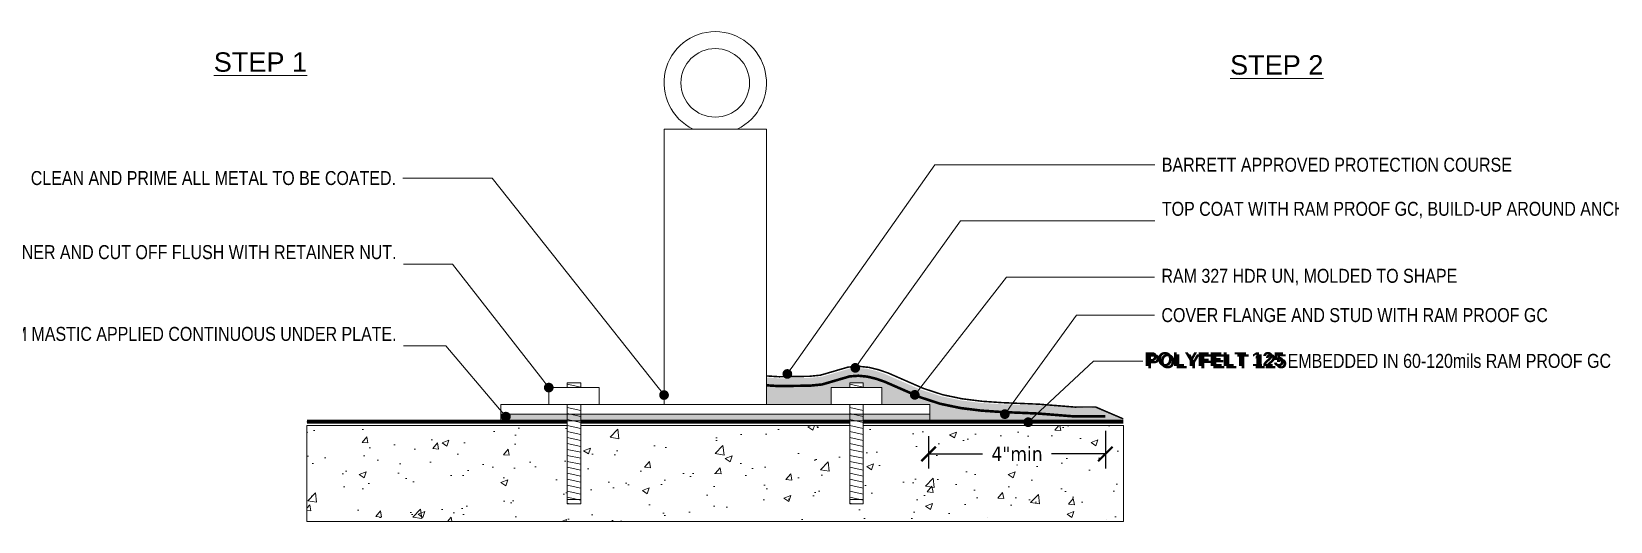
# Model space of a CAD drawing. Header units: inches. Extents: x -248 to 406, y 0 to 38.
# Drawn here: x -21.3 to 100.8, y 0.3 to 38.2 of the extents above; entities that cross this region are included whole.
import ezdxf
from ezdxf import colors
from ezdxf.entities.mleader import LeaderData, LeaderLine
from ezdxf.math import Vec2, Vec3

# ---------------------------------------------------------------- set-up
doc = ezdxf.new("R2010")
doc.units = ezdxf.units.IN
doc.header["$MEASUREMENT"] = 0
doc.linetypes.add('Dashed - Dense', pattern=[0.8, 0.5, -0.3])
for name, color, linetype, lineweight in [('Dimensions', 20, 'Continuous', 0), ('G - Drawings.2D_Pen_No__12', 8, 'Continuous', 0), ('Others', 190, 'Continuous', 0), ('RAM HDR 327', 63, 'Continuous', 0), ('Ram Mastic', 191, 'Continuous', 0), ('RamProof SYSTEM MESH', 7, 'Continuous', 0), ('Text', 20, 'Continuous', 0)]:
    doc.layers.add(name, color=color, linetype=linetype, lineweight=lineweight)
doc.layers.add('Protection Course', color=7, linetype='Dashed - Dense', lineweight=0, true_color=0x216123)
doc.layers.add('RamProof SYSTEM LIQUID', color=140, linetype='Continuous', lineweight=0, true_color=0x00bfff)
doc.styles.add('Annotative', font='tahoma.ttf')
doc.styles.add('GENERATED_STYLE_3', font='ARIALN.TTF')
doc.styles.get("Standard").update_dxf_attribs({"font": 'ARIALN.TTF'})
doc.dimstyles.new('Annotative', dxfattribs={"dimscale": 0, "dimtxt": 0.09375, "dimasz": 0.09375, "dimexe": 0.09375, "dimexo": 0.09375, "dimgap": 0.0625, "dimtad": 0, "dimtih": 1, "dimtoh": 1, "dimlfac": -1, "dimzin": 3, "dimdsep": 46, "dimlunit": 4, "dimtxsty": 'Annotative', "dimblk": 'ARCHTICK', "dimcen": 0.09, "dimclrd": 256, "dimclre": 256, "dimclrt": 256, "dimadec": 0, "dimazin": 2, "dimtfac": 1, "dimtix": 1, "dimtofl": 0, "dimtmove": 1, "dimatfit": 1, "dimldrblk": 'CLOSEDBLANK', "dimfxl": 1, "dimtfill": 1, "dimtolj": 1, "dimtzin": 0, "dimarcsym": 0})

msp = doc.modelspace()

# ---------------------------------------------------------------- texts
at = {"layer": 'Text', "linetype": 'Continuous', "char_height": 1.5, "attachment_point": 7, "style": 'GENERATED_STYLE_3'}
for s, insert in [('\\A1;{\\pql;\\fArial|b0|i0|c0|p0;\\L\\W1.000000;\\LSTEP 1}', (-7.213, 35.077)), ('\\A1;{\\pql;\\fArial|b0|i0|c0|p0;\\L\\W1.000000;\\LSTEP 2}', (71.408, 34.858))]:
    msp.add_mtext(s, dxfattribs=dict(at, insert=insert))
at = {"layer": 'Text', "color": 7, "insert": (64.784, 13.422), "char_height": 1.08, "width": 12.67966, "attachment_point": 1}
msp.add_mtext('{\\fArial|b1|i0|c0|p34;POLYFELT 125}', dxfattribs=at)
at = {"layer": 'Text', "insert": (64.987, 13.262), "char_height": 1.08, "attachment_point": 1}
msp.add_mtext('{\\fArial|b1|i0|c0|p34;\\C140;\\c16760576;POLYFELT 125}', dxfattribs=at)

# ---------------------------------------------------------------- blocks, each defined once
blk = doc.blocks.new('_Dot')
at = {"color": 0, "linetype": 'ByBlock', "lineweight": -2}
blk.add_line((-0.5, 0), (-1, 0), dxfattribs=at)
at = {"color": 0, "linetype": 'ByBlock', "const_width": 0.5}
blk.add_lwpolyline([(-0.25, 0, 1), (0.25, 0, 1)], format="xyb", close=True, dxfattribs=at)
blk = doc.blocks.new('_ArchTick')
at = {"color": 0, "linetype": 'ByBlock', "const_width": 0.15}
blk.add_lwpolyline([(-0.5, -0.5), (0.5, 0.5)], dxfattribs=at)
blk = doc.blocks.new('*D18')
at = {"layer": 'Defpoints', "color": 0, "transparency": 16777216}
for p in [(48.09, 8.05), (61.76, 8.46), (61.76, 5.56)]:
    blk.add_point(p, dxfattribs=at)
at = {"layer": 'Dimensions', "lineweight": -2, "transparency": 16777216}
for p, q in [((61.76, 7.34), (61.76, 4.43)), ((48.09, 6.92), (48.09, 4.43)), ((48.09, 5.56), (52.25, 5.56)), ((61.76, 5.56), (57.6, 5.56))]:
    blk.add_line(p, q, dxfattribs=at)
at = {"layer": 'Dimensions', "lineweight": -2, "transparency": 16777216, "xscale": 1.125, "yscale": 1.125, "zscale": 1.125, "rotation": 180}
blk.add_blockref('_ArchTick', (48.09, 5.56), dxfattribs=at)
at = {"layer": 'Dimensions', "lineweight": -2, "transparency": 16777216, "xscale": 1.125, "yscale": 1.125, "zscale": 1.125}
blk.add_blockref('_ArchTick', (61.76, 5.56), dxfattribs=at)
at = {"layer": 'Dimensions', "transparency": 16777216, "insert": (54.93, 5.56), "char_height": 1.125, "attachment_point": 5, "style": 'Annotative', "bg_fill": 3, "box_fill_scale": 1.25, "bg_fill_color": 256, "bg_fill_true_color": 13158600, "bg_fill_transparency": 0}
blk.add_mtext('\\A1;4"min', dxfattribs=at)
blk = doc.blocks.new('_ClosedBlank')
at = {"color": 0, "linetype": 'ByBlock', "lineweight": -2}
for p, q in [((-1, 0.2), (0, 0)), ((-1, 0.2), (-1, -0.2)), ((0, 0), (-1, -0.2))]:
    blk.add_line(p, q, dxfattribs=at)

# ---------------------------------------------------------------- hatches: boundary and pattern name
at = {"layer": 'Others', "linetype": 'Continuous'}
h = msp.add_hatch(dxfattribs=at)
h.set_pattern_fill('CONCRETE___STRUCTURAL_0002', color=256, style=0, pattern_type=2)
h.set_pattern_definition([(50, (31.582, 4.0507), (-5.4655, 0.4782), [0.5715, -6.2865]), (355, (31.582, 4.0507), (-1.0573, 5.7317), [0.4572, -5.0292]), (100.451, (32.0375, 4.011), (4.4082, 5.2535), [0.4857, -5.3427]), (46.184, (31.582, 5.5747), (-8.1324, 1.2613), [0.8572, -9.4297]), (96.636, (32.26, 5.4695), (7.1221, 7.4228), [0.7286, -8.014]), (351.184, (31.582, 5.575), (7.1221, 7.4228), [0.6858, -7.5438]), (21, (32.344, 5.1937), (-4.54843, 3.06796), [0.5715, -6.2865]), (326, (32.344, 5.1937), (1.8541, 5.5256), [0.4572, -5.0292]), (71.451, (32.723, 4.938), (6.4025, 2.4577), [0.4857, -5.3427]), (37.5, (31.582, 4.0507), (0.09266, 2.53665), [0, -4.96824, 0, -5.1054, 0, -5.04825]), (7.5, (31.582, 4.0507), (2.0046, 3.00542), [0, -2.91084, 0, -4.85394, 0, -1.92405]), (327.5, (29.8828, 4.0507), (-4.06773, 0.17187), [0, -1.905, 0, -5.9436, 0, -7.8867]), (317.5, (29.1208, 4.0507), (4.44388, 0.7628), [0, -2.4765, 0, -3.94716, 0, -5.6007])])
h.paths.add_polyline_path([(0, 0.342), (63.164, 0.342), (63.164, 7.759), (43.037, 7.759), (43.037, 2.038), (41.982, 2.038), (41.982, 7.759), (21.182, 7.759), (21.182, 2.038), (20.127, 2.038), (20.127, 7.759), (0, 7.759)])
at = {"layer": 'Ram Mastic'}
h = msp.add_hatch(dxfattribs=at)
h.set_pattern_fill('ZIGZAG', color=256)
h.set_pattern_definition([(0, (-2271.83109, 23.96209), (0.125, 0.125), [0.125, -0.125]), (90, (-2271.70609, 23.96209), (-0.125, 0.125), [0.125, -0.125])])
h.paths.add_polyline_path([(14.99, 8.632), (48.174, 8.632), (48.174, 8.114), (14.99, 8.114)])
at = {"layer": 'RamProof SYSTEM LIQUID'}
h = msp.add_hatch(color=256, dxfattribs=at)
h.dxf.hatch_style = 1
h.paths.add_polyline_path([(63.164, 8.176), (49.674, 8.176), (49.674, 8.186), (48.174, 8.186), (48.174, 9.382), (44.459, 9.382), (44.459, 10.684), (43.037, 10.684), (43.037, 11.063), (41.982, 11.063), (41.982, 10.684), (40.56, 10.684), (40.56, 9.382), (35.544, 9.382), (35.544, 11.465), (35.733, 11.453), (36.512, 11.402), (37.859, 11.425), (38.86, 11.433), (39.851, 11.532), (41.991, 12.155), (42.665, 12.205), (43.341, 12.137), (44.018, 11.975), (44.696, 11.74), (47.428, 10.546), (48.991, 10.031), (50.566, 9.696), (52.151, 9.5), (53.745, 9.4), (56.619, 9.326), (59.496, 9.159), (60.354, 9.095), (60.967, 9.137)])

# ---------------------------------------------------------------- linework, layer by layer
at = {"layer": 'G - Drawings.2D_Pen_No__12', "linetype": 'Continuous'}
msp.add_line((21.182, 8.632), (41.982, 8.632), dxfattribs=at)
at = {"layer": 'Others', "linetype": 'Continuous'}
for p, q in [((20.127, 10.95), (21.182, 10.722)), ((41.982, 10.95), (43.037, 10.722)), ((20.127, 9.147), (21.182, 8.919)), ((20.127, 8.685), (21.182, 8.457)), ((41.982, 9.147), (43.037, 8.919)), ((41.982, 8.685), (43.037, 8.457)), ((20.127, 8.222), (21.182, 7.994)), ((20.127, 7.759), (21.182, 7.531)), ((41.982, 8.222), (43.037, 7.994)), ((41.982, 7.759), (43.037, 7.531)), ((20.127, 7.297), (21.182, 7.069)), ((20.127, 6.834), (21.182, 6.606)), ((20.127, 6.372), (21.182, 6.144)), ((41.982, 7.297), (43.037, 7.069)), ((41.982, 6.834), (43.037, 6.606)), ((41.982, 6.372), (43.037, 6.144)), ((20.127, 5.909), (21.182, 5.681)), ((20.127, 5.447), (21.182, 5.219)), ((20.127, 4.984), (21.182, 4.756)), ((21.099, 5.12), (21.101, 5.12)), ((41.982, 5.909), (43.037, 5.681)), ((41.982, 5.447), (43.037, 5.219)), ((41.982, 4.984), (43.037, 4.756)), ((20.127, 4.521), (21.182, 4.293)), ((20.127, 4.059), (21.182, 3.831)), ((41.982, 4.521), (43.037, 4.293)), ((41.982, 4.059), (43.037, 3.831)), ((20.127, 3.596), (21.182, 3.368)), ((20.127, 3.134), (21.182, 2.906)), ((20.127, 2.671), (21.182, 2.443)), ((41.982, 3.596), (43.037, 3.368)), ((41.982, 3.134), (43.037, 2.906)), ((41.982, 2.671), (43.037, 2.443)), ((20.127, 2.208), (21.182, 1.98)), ((20.127, 1.746), (20.357, 1.696)), ((41.982, 2.208), (43.037, 1.98)), ((41.982, 1.746), (42.212, 1.696)), ((52.619, 0.635), (52.621, 0.635)), ((61.816, 0.519), (61.818, 0.519))]:
    msp.add_line(p, q, dxfattribs=at)
msp.add_lwpolyline([(33.29, 30.665, 4.4138336), (29.875, 30.665)], format="xyb", dxfattribs=at)
for points in [[(27.62, 9.382), (27.62, 30.665), (35.544, 30.665), (35.544, 9.382)], [(21.182, 10.684), (21.182, 11.063), (20.127, 11.063), (20.127, 10.684)], [(41.982, 10.684), (41.982, 11.063), (43.037, 11.063), (43.037, 10.684)], [(22.604, 9.382), (22.604, 10.684), (18.705, 10.684), (18.705, 9.382)], [(40.56, 9.382), (40.56, 10.684), (44.459, 10.684), (44.459, 9.382)], [(20.127, 8.632), (14.99, 8.632), (14.99, 9.382), (48.174, 9.382), (48.174, 8.632), (43.037, 8.632)], [(20.127, 9.382), (20.127, 1.696), (21.182, 1.696), (21.182, 9.382)], [(43.037, 9.382), (43.037, 1.696), (41.982, 1.696), (41.982, 9.382)], [(20.127, 7.759), (0, 7.759), (0, 0.342), (63.164, 0.342), (63.164, 7.759), (43.037, 7.759)], [(41.982, 7.759), (21.182, 7.759)]]:
    msp.add_lwpolyline(points, dxfattribs=at)
at = {"layer": 'Others', "flags": 128}
msp.add_lwpolyline([(0, 0.342), (63.164, 0.342), (63.164, 7.759), (43.037, 7.759), (43.037, 2.038), (41.982, 2.038), (41.982, 7.759), (21.182, 7.759), (21.182, 2.038), (20.127, 2.038), (20.127, 7.759), (0, 7.759)], close=True, dxfattribs=at)
at = {"layer": 'Others', "linetype": 'Continuous'}
msp.add_circle((31.582, 34.24), 2.653, dxfattribs=at)
at = {"layer": 'Protection Course', "ltscale": 0.2, "const_width": 0.119}
msp.add_lwpolyline([(35.591, 11.584), (36.529, 11.523), (37.85, 11.545), (38.821, 11.553), (39.712, 11.642), (41.862, 12.268), (42.676, 12.328), (43.463, 12.248), (44.221, 12.065), (44.96, 11.81), (47.686, 10.62), (49.179, 10.133), (50.685, 9.818), (52.221, 9.627), (53.785, 9.52), (56.646, 9.4), (59.395, 9.179), (61.006, 9.185), (63.103, 8.285), (63.16, 8.285)], dxfattribs=at)
at = {"layer": 'RAM HDR 327', "const_width": 0.2, "flags": 128}
msp.add_lwpolyline([(35.544, 10.862), (36.512, 10.799), (37.859, 10.821), (38.86, 10.829), (39.851, 10.928), (41.991, 11.552), (42.665, 11.601), (43.341, 11.533), (44.018, 11.37), (44.696, 11.135), (47.428, 9.942), (48.992, 9.432), (50.566, 9.103), (52.151, 8.906), (53.745, 8.797), (56.602, 8.677), (59.368, 8.455), (61.765, 8.464)], dxfattribs=at)
at = {"layer": 'Ram Mastic'}
msp.add_lwpolyline([(14.99, 8.632), (48.174, 8.632), (48.174, 8.114), (14.99, 8.114)], close=True, dxfattribs=at)
at = {"layer": 'RamProof SYSTEM LIQUID', "const_width": 0.3}
for points in [[(0, 8.043), (20.127, 8.043)], [(21.182, 8.043), (41.982, 8.043)], [(43.037, 8.043), (63.164, 8.043)]]:
    msp.add_lwpolyline(points, dxfattribs=at)
at = {"layer": 'RamProof SYSTEM MESH', "linetype": 'Continuous'}
for p, q in [((20.123, 8.043), (0, 8.043)), ((41.98, 8.043), (21.182, 8.043)), ((63.018, 8.043), (43.037, 8.043))]:
    msp.add_line(p, q, dxfattribs=at)

msp.set_redraw_order([(e.dxf.handle, doc.entitydb.next_handle()) for e in msp.query("TEXT MTEXT ATTDEF DIMENSION ARC_DIMENSION")])  # texts and dimensions are drawn at this point

# ---------------------------------------------------------------- leaders
at = {"layer": 'Text'}
ml = msp.add_multileader_mtext('Standard', dxfattribs=at)
ml.set_content('BARRETT APPROVED PROTECTION COURSE', color=256)
ml.set_leader_properties(color=256, lineweight=0)
ml.set_arrow_properties(name='DOT')
ml.build(insert=Vec2(0, 0))
ml.multileader.update_dxf_attribs({"text_left_attachment_type": 2, "text_right_attachment_type": 2, "dogleg_length": 0.36, "arrow_head_size": 0.75, "scale": 12})
ctx = ml.context
ctx.base_point, ctx.scale, ctx.char_height, ctx.arrow_head_size, ctx.landing_gap_size, ctx.plane_origin = Vec3(65.591, 27.894), 12, 1.08, 0.75, 0.54, Vec3(57.217, 29.832)
ctx.left_attachment, ctx.right_attachment = 2, 2
notes = []
notes.append((ctx, [(0, (1, 1, 0), (48.564, 27.894), (1, 0), 17.027, [(0, [(37.159, 11.739)], 0, [])])]))
ctx.mtext.insert, ctx.mtext.flow_direction = Vec3(66.131, 28.453), 5
ml = msp.add_multileader_mtext('Standard', dxfattribs=at)
ml.set_content('CLEAN AND PRIME ALL METAL TO BE COATED.', color=256)
ml.set_leader_properties(color=256, lineweight=0)
ml.set_arrow_properties(name='DOT')
ml.build(insert=Vec2(0, 0))
ml.multileader.update_dxf_attribs({"text_left_attachment_type": 2, "text_right_attachment_type": 2, "dogleg_length": 0.36, "arrow_head_size": 0.75, "scale": 12})
ctx = ml.context
ctx.base_point, ctx.scale, ctx.char_height, ctx.arrow_head_size, ctx.landing_gap_size, ctx.plane_origin = Vec3(-21.748, 26.864), 12, 1.08, 0.75, 0.54, Vec3(27.62, 10.109)
ctx.left_attachment, ctx.right_attachment, ctx.text_align_type = 2, 2, 2
notes.append((ctx, [(0, (1, 1, 0), (14.321, 26.864), (-1, 0), 6.899, [(0, [(27.62, 10.109)], 0, [])])]))
ctx.mtext.insert, ctx.mtext.alignment, ctx.mtext.flow_direction = Vec3(6.882, 27.423), 3, 5
ml = msp.add_multileader_mtext('Standard', dxfattribs=at)
ml.set_content('TOP COAT WITH RAM PROOF GC, BUILD-UP AROUND ANCHOR SUPPORT', color=256)
ml.set_leader_properties(color=256, lineweight=0)
ml.set_arrow_properties(name='DOT')
ml.build(insert=Vec2(0, 0))
ml.multileader.update_dxf_attribs({"text_left_attachment_type": 2, "text_right_attachment_type": 2, "dogleg_length": 0.36, "arrow_head_size": 0.75, "scale": 12})
ctx = ml.context
ctx.base_point, ctx.scale, ctx.char_height, ctx.arrow_head_size, ctx.landing_gap_size, ctx.plane_origin = Vec3(65.591, 23.574), 12, 1.08, 0.75, 0.54, Vec3(42.633, 13.105)
ctx.left_attachment, ctx.right_attachment = 2, 2
notes.append((ctx, [(0, (1, 1, 0), (50.553, 23.574), (1, 0), 15.038, [(0, [(42.418, 12.211)], 0, [])])]))
ctx.mtext.insert, ctx.mtext.width, ctx.mtext.flow_direction = Vec3(66.131, 25.043), 28.29215, 5
ml = msp.add_multileader_mtext('Standard', dxfattribs=at)
ml.set_content('TIGHTEN FASTENER AND CUT OFF FLUSH WITH RETAINER NUT.', color=256)
ml.set_leader_properties(color=256, lineweight=0)
ml.set_arrow_properties(name='DOT')
ml.build(insert=Vec2(0, 0))
ml.multileader.update_dxf_attribs({"text_left_attachment_type": 2, "text_right_attachment_type": 2, "dogleg_length": 0.36, "arrow_head_size": 0.75, "scale": 12})
ctx = ml.context
ctx.base_point, ctx.scale, ctx.char_height, ctx.arrow_head_size, ctx.landing_gap_size, ctx.plane_origin = Vec3(-14.556, 20.227), 12, 1.08, 0.75, 0.54, Vec3(18.705, 10.684)
ctx.left_attachment, ctx.right_attachment, ctx.text_align_type = 2, 2, 2
notes.append((ctx, [(0, (1, 1, 0), (11.264, 20.227), (-1, 0), 3.795, [(0, [(18.705, 10.684)], 0, [])])]))
ctx.mtext.insert, ctx.mtext.width, ctx.mtext.alignment, ctx.mtext.flow_direction = Vec3(6.929, 21.696), 21.22179, 3, 5
ml = msp.add_multileader_mtext('Standard', dxfattribs=at)
ml.set_content('RAM 327 HDR UN, MOLDED TO SHAPE', color=256)
ml.set_leader_properties(color=256, lineweight=0)
ml.set_arrow_properties(name='DOT')
ml.build(insert=Vec2(0, 0))
ml.multileader.update_dxf_attribs({"text_left_attachment_type": 2, "text_right_attachment_type": 2, "dogleg_length": 0.36, "arrow_head_size": 0.75, "scale": 12})
ctx = ml.context
ctx.base_point, ctx.scale, ctx.char_height, ctx.arrow_head_size, ctx.landing_gap_size, ctx.plane_origin = Vec3(65.559, 19.209), 12, 1.08, 0.75, 0.54, Vec3(47.717, 10.826)
ctx.left_attachment, ctx.right_attachment = 2, 2
notes.append((ctx, [(0, (1, 1, 0), (54.112, 19.209), (1, 0), 11.447, [(0, [(47.014, 10.123)], 0, [])])]))
ctx.mtext.insert, ctx.mtext.flow_direction = Vec3(66.099, 19.865), 5
ml = msp.add_multileader_mtext('Standard', dxfattribs=at)
ml.set_content('COVER FLANGE AND STUD WITH RAM PROOF GC ', color=256)
ml.set_leader_properties(color=256, lineweight=0)
ml.set_arrow_properties(name='DOT')
ml.build(insert=Vec2(0, 0))
ml.multileader.update_dxf_attribs({"text_left_attachment_type": 2, "text_right_attachment_type": 2, "dogleg_length": 0.36, "arrow_head_size": 0.75, "scale": 12})
ctx = ml.context
ctx.base_point, ctx.scale, ctx.char_height, ctx.arrow_head_size, ctx.landing_gap_size, ctx.plane_origin = Vec3(65.56, 16.271), 12, 1.08, 0.75, 0.54, Vec3(53.986, 8.632)
ctx.left_attachment, ctx.right_attachment = 2, 2
notes.append((ctx, [(0, (1, 1, 0), (59.531, 16.271), (1, 0), 6.029, [(0, [(53.986, 8.632)], 0, [])])]))
ctx.mtext.insert, ctx.mtext.flow_direction = Vec3(66.1, 16.83), 5
ml = msp.add_multileader_mtext('Standard', dxfattribs=at)
ml.set_content('RAM MASTIC APPLIED CONTINUOUS UNDER PLATE.', color=256)
ml.set_leader_properties(color=256, lineweight=0)
ml.set_arrow_properties(name='DOT')
ml.build(insert=Vec2(0, 0))
ml.multileader.update_dxf_attribs({"text_left_attachment_type": 2, "text_right_attachment_type": 2, "dogleg_length": 0.36, "arrow_head_size": 0.75, "scale": 12})
ctx = ml.context
ctx.base_point, ctx.scale, ctx.char_height, ctx.arrow_head_size, ctx.landing_gap_size, ctx.plane_origin = Vec3(-11.105, 13.906), 12, 1.08, 0.75, 0.54, Vec3(10.984, 8.543)
ctx.left_attachment, ctx.right_attachment, ctx.text_align_type = 2, 2, 2
notes.append((ctx, [(0, (1, 1, 0), (10.737, 13.906), (-1, 0), 3.264, [(0, [(15.386, 8.439)], 0, [])])]))
ctx.mtext.insert, ctx.mtext.width, ctx.mtext.alignment, ctx.mtext.flow_direction = Vec3(6.933, 15.375), 19.778, 3, 5
for ctx, leaders in notes:
    for number, flags, end, landing, length, lines in leaders:
        leader = LeaderData()
        leader.index, (leader.has_last_leader_line, leader.has_dogleg_vector, leader.attachment_direction) = number, flags
        leader.last_leader_point, leader.dogleg_vector, leader.dogleg_length = Vec3(end), Vec3(landing), length
        for number, points, colour, breaks in lines:
            line = LeaderLine()
            line.index, line.vertices, line.color, line.breaks = number, Vec3.list(points), colors.encode_raw_color(colour), breaks
            leader.lines.append(line)
        ctx.leaders.append(leader)

# ---------------------------------------------------------------- next in the draw order: dimensions: what is measured, and where the dimension line sits
at = {"layer": 'Dimensions'}
dim = msp.add_linear_dim(base=(61.765, 5.559), p1=(48.09, 8.05), p2=(61.765, 8.464), text='4"min', dimstyle='Annotative', dxfattribs=at)
dim.commit()
dim.dimension.update_dxf_attribs({"geometry": '*D18', "text_midpoint": (54.927, 5.559)})

# ---------------------------------------------------------------- next in the draw order: leaders
at = {"layer": 'Text'}
ml = msp.add_multileader_mtext('Standard', dxfattribs=at)
ml.set_content('{\\C7;                               }EMBEDDED IN 60-120mils RAM PROOF GC ', color=256)
ml.set_leader_properties(color=256, lineweight=0)
ml.set_arrow_properties(name='DOT')
ml.build(insert=Vec2(0, 0))
ml.multileader.update_dxf_attribs({"text_left_attachment_type": 2, "text_right_attachment_type": 2, "dogleg_length": 0.36, "arrow_head_size": 0.75, "scale": 12})
ctx = ml.context
ctx.base_point, ctx.scale, ctx.char_height, ctx.arrow_head_size, ctx.landing_gap_size, ctx.plane_origin = Vec3(64.658, 12.729), 12, 1.08, 0.75, 0.54, Vec3(53.999, 17.832)
ctx.left_attachment, ctx.right_attachment = 2, 2
notes = []
notes.append((ctx, [(0, (1, 1, 0), (60.835, 12.729), (1, 0), 3.823, [(0, [(55.791, 8.009)], 0, [])])]))
ctx.mtext.insert, ctx.mtext.flow_direction = Vec3(65.198, 13.288), 5
for ctx, leaders in notes:
    for number, flags, end, landing, length, lines in leaders:
        leader = LeaderData()
        leader.index, (leader.has_last_leader_line, leader.has_dogleg_vector, leader.attachment_direction) = number, flags
        leader.last_leader_point, leader.dogleg_vector, leader.dogleg_length = Vec3(end), Vec3(landing), length
        for number, points, colour, breaks in lines:
            line = LeaderLine()
            line.index, line.vertices, line.color, line.breaks = number, Vec3.list(points), colors.encode_raw_color(colour), breaks
            leader.lines.append(line)
        ctx.leaders.append(leader)

doc.saveas('drawing.dxf')
